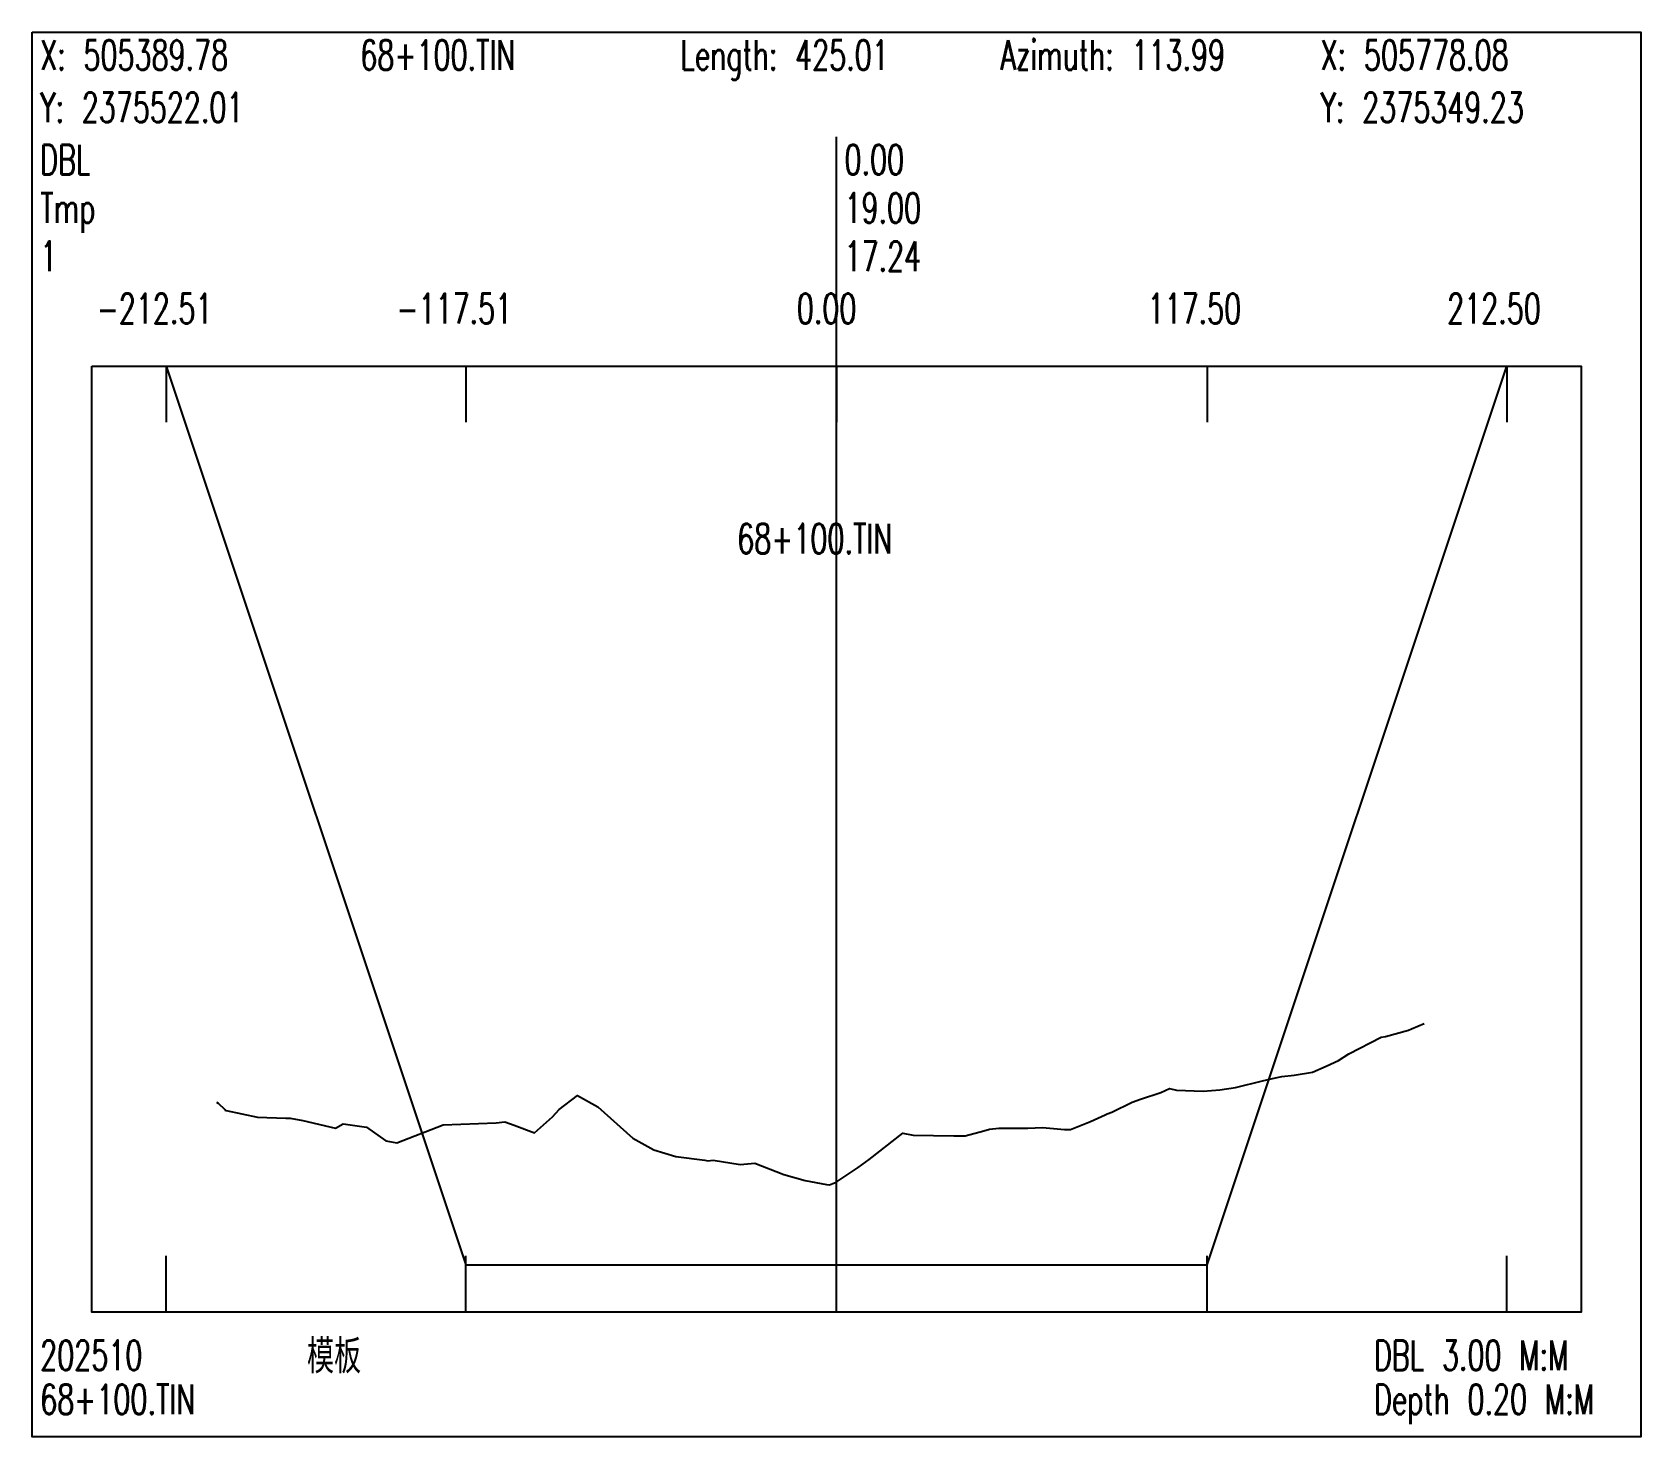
# Model space of a CAD drawing. Extents: x 1 to 171, y -4454 to 0.
# Drawn here: x 1 to 171, y -2227.1 to -2078.7 of the extents above; entities that cross this region are included whole.
import ezdxf

# ---------------------------------------------------------------- set-up
doc = ezdxf.new("R2010")
doc.units = 0
doc.header["$MEASUREMENT"] = 0
doc.layers.add('LABELS', color=7, linetype='Continuous')
doc.layers.add('XSECTION', color=7, linetype='Continuous')
doc.styles.get("Standard").update_dxf_attribs({"font": 'txt.shx'})

msp = doc.modelspace()

# ---------------------------------------------------------------- texts
at = {"layer": 'LABELS', "color": 0, "width": 0.666667}
for s, height, p in [('X: 505389.78', 3.1482, (1.85, -2082.67)), ('68+100.TIN', 3.148, (35.68, -2082.67)), ('Length: 425.01', 3.1482, (69.51, -2082.67)), ('Azimuth: 113.99', 3.1482, (103.34, -2082.67)), ('X: 505778.08', 3.1482, (137.17, -2082.67)), ('Y: 2375522.01', 3.1482, (1.85, -2088.2)), ('Y: 2375349.23', 3.1482, (137.17, -2088.2)), ('DBL', 3.148, (1.85, -2093.73)), ('0.00', 3.148, (86.85, -2093.73)), ('0.00', 3.148, (86.85, -2093.73)), ('Tmp', 3.148, (1.85, -2098.83)), ('19.00', 3.148, (86.85, -2098.83)), ('19.00', 3.148, (86.85, -2098.83)), ('-212.51', 3.148, (7.82, -2109.46)), ('-117.51', 3.148, (39.49, -2109.46)), ('0.00', 3.148, (81.81, -2109.46)), ('117.50', 3.148, (118.87, -2109.46)), ('212.50', 3.148, (150.54, -2109.46)), ('68+100.TIN', 3.148, (75.51, -2133.78)), ('模板', 3.148, (30.04, -2220.09)), ('DBL 3.00 M:M', 3.1482, (142.81, -2220.09)), ('68+100.TIN', 3.148, (1.85, -2224.76)), ('Depth 0.20 M:M', 3.1482, (142.81, -2224.76))]:
    msp.add_text(s, height=height, dxfattribs=at).set_placement(p)
at = {"layer": 'LABELS', "color": 1, "width": 0.666667}
for s, height, p in [('1', 3.15, (1.85, -2103.93)), ('17.24', 3.148, (86.85, -2103.93)), ('17.24', 3.148, (86.85, -2103.93)), ('202510', 3.148, (1.85, -2220.09))]:
    msp.add_text(s, height=height, dxfattribs=at).set_placement(p)

# ---------------------------------------------------------------- linework, layer by layer
at = {"layer": 'XSECTION', "color": 0, "linetype": 'Continuous'}
for points in [[(1, -2078.67), (171, -2078.67), (171, -2227.14), (1, -2227.14), (1, -2078.67)], [(86, -2213.96), (86, -2089.73)], [(86, -2213.96), (86, -2089.73)], [(7.3, -2113.96), (164.71, -2113.96), (164.71, -2213.96), (7.3, -2213.96), (7.3, -2113.96)], [(15.17, -2113.96), (15.17, -2119.9)], [(15.17, -2113.96), (46.83, -2208.96)], [(15.17, -2113.96), (46.83, -2208.96)], [(46.83, -2113.96), (46.83, -2119.9)], [(86, -2113.96), (86, -2119.9)], [(125.17, -2113.96), (125.17, -2119.9)], [(125.17, -2208.96), (156.84, -2113.96)], [(125.17, -2208.96), (156.84, -2113.96)], [(156.84, -2113.96), (156.84, -2119.9)], [(15.17, -2213.96), (15.17, -2208.02)], [(46.83, -2213.96), (46.83, -2208.02)], [(86, -2213.96), (86, -2208.02)], [(125.17, -2213.96), (125.17, -2208.02)], [(156.84, -2213.96), (156.84, -2208.02)], [(46.83, -2208.96), (86, -2208.96)], [(46.83, -2208.96), (46.83, -2208.96)], [(46.83, -2208.96), (86, -2208.96)], [(86, -2208.96), (125.17, -2208.96)], [(86, -2208.96), (125.17, -2208.96)], [(125.17, -2208.96), (125.17, -2208.96)]]:
    msp.add_lwpolyline(points, dxfattribs=at)
at = {"layer": 'XSECTION', "color": 1, "linetype": 'Continuous'}
msp.add_lwpolyline([(20.47, -2191.76), (20.66, -2191.86), (21.36, -2192.56), (21.41, -2192.61), (21.51, -2192.66), (24.83, -2193.36), (27.79, -2193.46), (28.28, -2193.46), (29.59, -2193.71), (33.05, -2194.51), (33.86, -2194.06), (36.32, -2194.41), (38.38, -2195.86), (39.52, -2196.06), (44.43, -2194.16), (44.44, -2194.16), (44.45, -2194.16), (50.03, -2193.96), (50.96, -2193.86), (51.94, -2194.21), (54.07, -2195.01), (56, -2193.31), (56.7, -2192.56), (58.63, -2191.06), (60.78, -2192.26), (64.48, -2195.56), (66.71, -2196.81), (69.02, -2197.51), (72.07, -2197.91), (72.42, -2197.96), (72.96, -2197.91), (75.82, -2198.36), (77.37, -2198.21), (80.42, -2199.41), (82.68, -2200.06), (84.95, -2200.46), (85.27, -2200.51), (85.95, -2200.21), (88.3, -2198.66), (89.44, -2197.81), (93, -2195.06), (94.09, -2195.26), (98.39, -2195.31), (99.61, -2195.31), (101.56, -2194.81), (102.17, -2194.61), (103.16, -2194.51), (106.22, -2194.51), (107.76, -2194.46), (110.09, -2194.66), (110.74, -2194.66), (112.83, -2193.81), (114.39, -2193.11), (114.61, -2193.01), (115.1, -2192.81), (117.24, -2191.76), (118.12, -2191.46), (120.26, -2190.76), (121.21, -2190.31), (121.95, -2190.51), (124.75, -2190.61), (126.52, -2190.46), (128.17, -2190.21), (131.02, -2189.51), (132.4, -2189.21), (133.05, -2189.06), (134.37, -2188.91), (136.3, -2188.61), (137.74, -2187.96), (139.04, -2187.36), (140.13, -2186.66), (143.57, -2184.91), (144.03, -2184.81), (146.46, -2184.16), (146.77, -2184.01), (148.1, -2183.46)], dxfattribs=at)

msp.set_redraw_order([(e.dxf.handle, doc.entitydb.next_handle()) for e in msp.query("TEXT MTEXT ATTDEF DIMENSION ARC_DIMENSION")])  # texts and dimensions are drawn at this point

doc.saveas('drawing.dxf')
